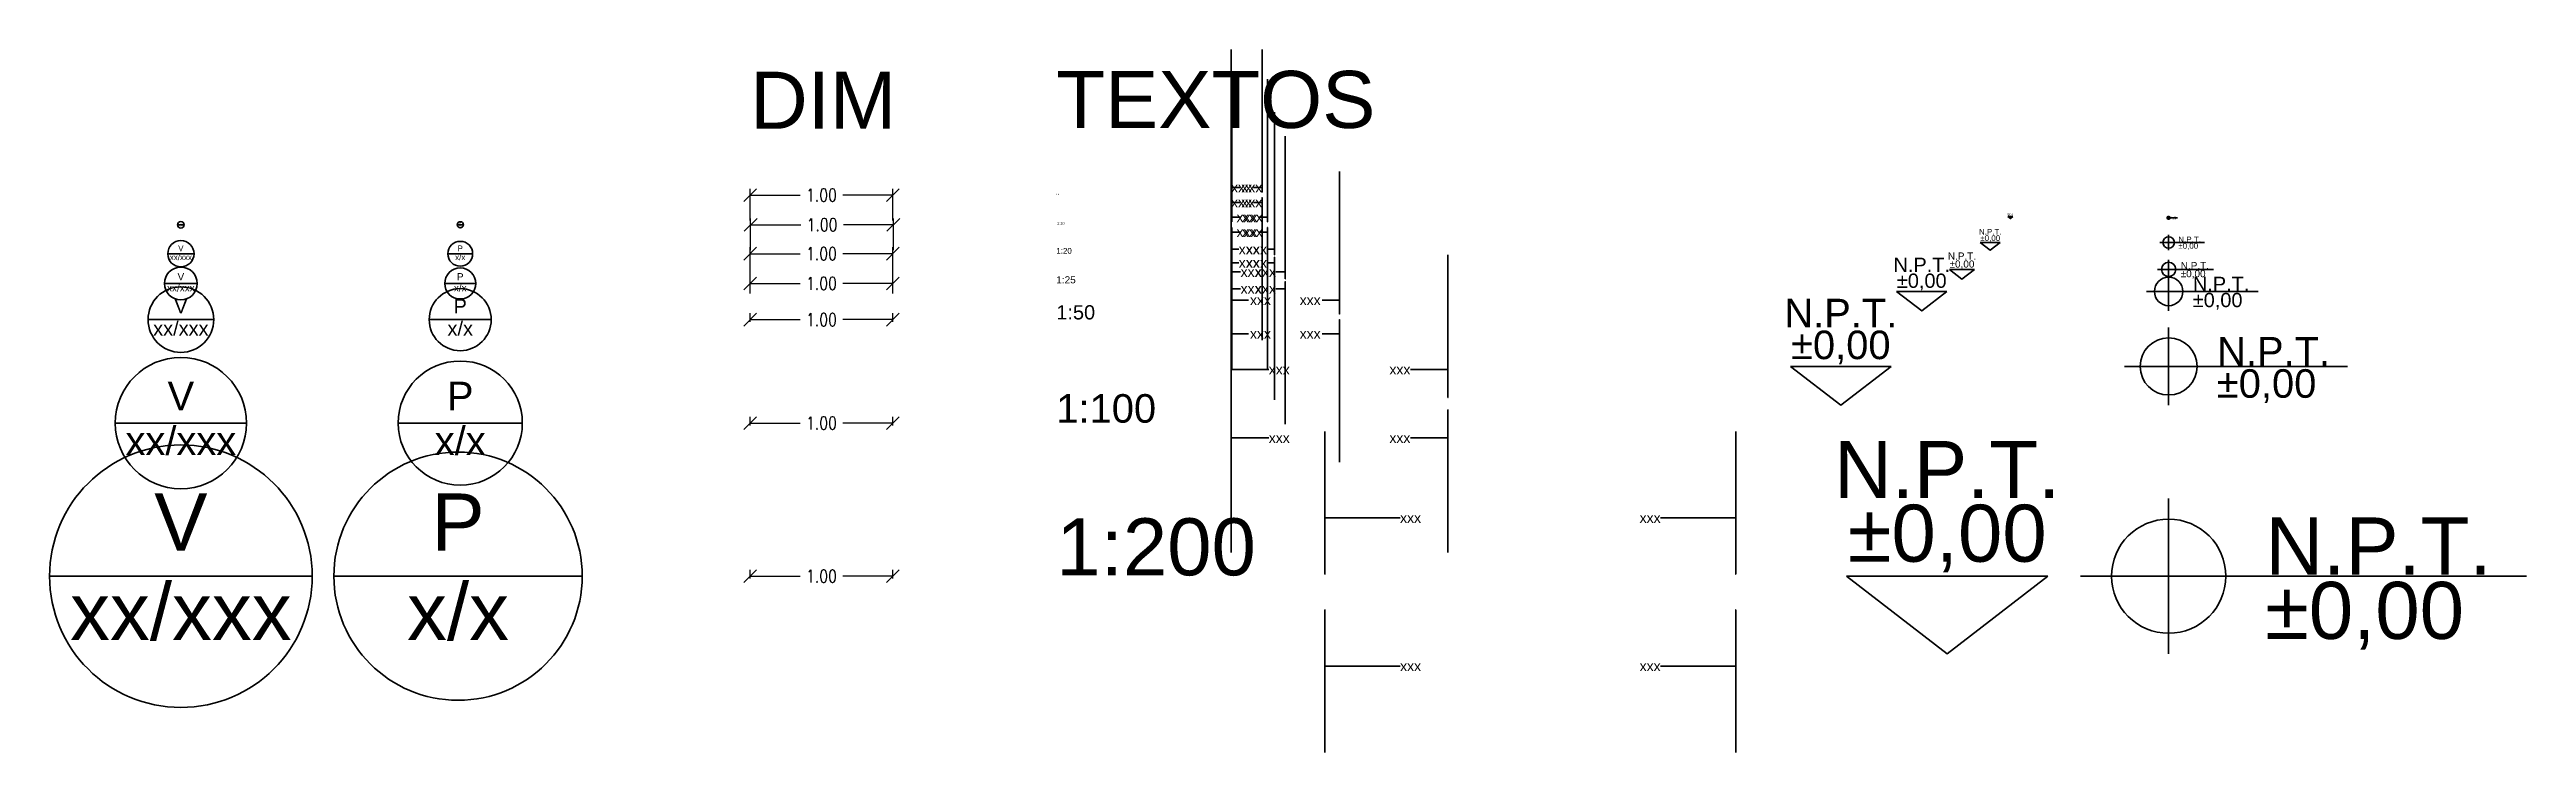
# Model space of a CAD drawing. Header units: metres. Extents: x 45 to 666, y -23 to 325.
# Drawn here: x 557.68 to 575.04, y 60.55 to 65.47 of the extents above; entities that cross this region are included whole.
import ezdxf
from ezdxf.enums import TextEntityAlignment as Align

# ---------------------------------------------------------------- set-up
doc = ezdxf.new("R2010")
doc.units = ezdxf.units.M
doc.header["$LTSCALE"] = 5
doc.header["$MEASUREMENT"] = 0
doc.layers.get('0').update_dxf_attribs({"color": 30})
doc.layers.get('DEFPOINTS').update_dxf_attribs({"color": 210})
for name, color, linetype, lineweight in [('A-ANNO-DIMS', 3, 'Continuous', 18), ('A-ANNO-NOTE', 7, 'Continuous', 35), ('A-ANNO-TEXT', 3, 'Continuous', 18)]:
    doc.layers.add(name, color=color, linetype=linetype, lineweight=lineweight)
doc.styles.add('E-ARIAL', font='arial.ttf')
doc.styles.add('E-ROMANS', font='romans.shx', dxfattribs={"width": 0.8})
doc.dimstyles.new('E-0050_TICK_18', dxfattribs={"dimscale": 0.001, "dimtxt": 90, "dimasz": 90, "dimexe": 45, "dimexo": 30, "dimgap": 45, "dimtad": 0, "dimzin": 0, "dimdsep": 46, "dimtxsty": 'E-ROMANS', "dimblk": 'OBLIQUE', "dimcen": 45, "dimclrd": 256, "dimclre": 256, "dimclrt": 256, "dimadec": 0, "dimazin": 0, "dimtfac": 1, "dimtmove": 1, "dimatfit": 3, "dimldrblk": 'OPEN90', "dimfxl": 1, "dimtfill": 1, "dimtolj": 1, "dimtzin": 0, "dimarcsym": 0})
doc.dimstyles.new('E-0200_TICK_12', dxfattribs={"dimscale": 0.001, "dimtxt": 240, "dimasz": 240, "dimexe": 120, "dimexo": 80, "dimgap": 120, "dimtad": 0, "dimzin": 0, "dimdsep": 46, "dimtxsty": 'E-ROMANS', "dimblk": 'OBLIQUE', "dimcen": 120, "dimclrd": 256, "dimclre": 256, "dimclrt": 256, "dimadec": 0, "dimazin": 0, "dimtfac": 1, "dimtmove": 1, "dimatfit": 3, "dimldrblk": 'OPEN90', "dimfxl": 1, "dimtfill": 1, "dimtolj": 1, "dimtzin": 0, "dimlwd": -1, "dimarcsym": 0})

msp = doc.modelspace()

# ---------------------------------------------------------------- texts
at = {"layer": 'A-ANNO-NOTE', "char_height": 0.07, "style": 'E-ARIAL'}
for insert, attachment_point in [((566.1067, 64.5055), 6), ((566.1067, 64.4012), 6), ((566.0324, 64.5054), 4), ((566.0324, 64.4012), 4), ((566.1455, 64.2971), 6), ((566.1455, 64.1928), 6), ((566.0362, 64.2971), 4), ((566.0362, 64.1928), 4), ((566.0141, 64.0722), 4), ((566.2121, 64.0722), 6), ((566.0141, 63.9779), 4), ((566.0273, 63.9139), 4), ((566.2121, 63.9779), 6), ((566.2747, 63.9139), 6), ((566.0273, 63.7961), 4), ((566.093, 63.7163), 4), ((566.2747, 63.7961), 6), ((566.5879, 63.7163), 6), ((566.093, 63.4806), 4), ((566.5878, 63.4806), 6), ((566.2246, 63.2296), 4), ((567.2165, 63.2296), 6), ((566.2246, 62.75), 4), ((567.2164, 62.75), 6), ((567.1445, 62.1896), 4), ((568.9693, 62.1896), 6), ((567.1447, 61.1507), 4), ((568.9693, 61.1507), 6)]:
    msp.add_mtext('xxx', dxfattribs=dict(at, insert=insert, attachment_point=attachment_point))
at = {"layer": 'A-ANNO-TEXT', "attachment_point": 7, "style": 'E-ARIAL'}
for s, insert, char_height in [('DIM', (562.5914, 64.917), 0.4), ('TEXTOS', (564.7362, 64.917), 0.4), ('1:5', (564.7362, 64.4522), 0.01), ('1:10', (564.7399, 64.2439), 0.02), ('1:20', (564.7362, 64.041), 0.04), ('1:25', (564.7362, 63.8326), 0.05), ('1:50', (564.7362, 63.5791), 0.1), ('1:100', (564.7362, 62.8541), 0.2), ('1:200', (564.7362, 61.7809), 0.4)]:
    msp.add_mtext(s, dxfattribs=dict(at, insert=insert, char_height=char_height))

# ---------------------------------------------------------------- blocks, each defined once
blk = doc.blocks.new('TAG-DOOR')
blk.add_lwpolyline([(-0.435, 0), (0.435, 0)])
blk.add_circle((0, 0), 0.435)
at = {"style": 'E-ARIAL'}
blk.add_attdef('P', text='', height=0.2, dxfattribs=at).set_placement((0, 0.0298), align=Align.BOTTOM_CENTER)
blk.add_attdef('80/75', text='', height=0.2, dxfattribs=at).set_placement((0, -0.0239), align=Align.TOP_CENTER)
blk = doc.blocks.new('TAG-WINDOW')
blk.add_lwpolyline([(-0.92, 0), (0.92, 0)])
blk.add_circle((0, 0), 0.92)
at = {"style": 'E-ARIAL'}
blk.add_attdef('V', text='', height=0.4, dxfattribs=at).set_placement((0, 0.06), align=Align.BOTTOM_CENTER)
blk.add_attdef('40/120', text='', height=0.4, dxfattribs=at).set_placement((0, -0.048), align=Align.TOP_CENTER)
blk = doc.blocks.new('_Oblique')
at = {"color": 0, "linetype": 'ByBlock', "lineweight": -2}
blk.add_line((-0.5, -0.5), (0.5, 0.5), dxfattribs=at)
blk = doc.blocks.new('*D199')
at = {"layer": 'A-ANNO-DIMS', "lineweight": -2, "transparency": 16777216}
for p, q in [((562.591, 62.838), (562.591, 62.899)), ((562.591, 62.854), (562.942, 62.854)), ((563.591, 62.854), (563.241, 62.854)), ((563.591, 62.838), (563.591, 62.899))]:
    blk.add_line(p, q, dxfattribs=at)
at = {"layer": 'DEFPOINTS', "color": 0, "transparency": 16777216}
for p in [(563.591, 62.854), (562.591, 62.808), (563.591, 62.808)]:
    blk.add_point(p, dxfattribs=at)
at = {"layer": 'A-ANNO-DIMS', "lineweight": -2, "transparency": 16777216, "xscale": 0.09, "yscale": 0.09, "zscale": 0.09, "rotation": 180}
blk.add_blockref('_Oblique', (562.591, 62.854), dxfattribs=at)
at = {"layer": 'A-ANNO-DIMS', "lineweight": -2, "transparency": 16777216, "xscale": 0.09, "yscale": 0.09, "zscale": 0.09}
blk.add_blockref('_Oblique', (563.591, 62.854), dxfattribs=at)
at = {"layer": 'A-ANNO-DIMS', "transparency": 16777216, "insert": (563.091, 62.854), "char_height": 0.09, "attachment_point": 5, "style": 'E-ROMANS', "bg_fill": 3, "box_fill_scale": 1.25, "bg_fill_color": 256, "bg_fill_true_color": 13158600, "bg_fill_transparency": 0}
blk.add_mtext('\\A1;1.00', dxfattribs=at)
blk = doc.blocks.new('_Open90')
at = {"color": 0, "linetype": 'ByBlock', "lineweight": -2}
for p, q in [((0, 0), (-1, 0)), ((-0.5, 0.5), (0, 0)), ((0, 0), (-0.5, -0.5))]:
    blk.add_line(p, q, dxfattribs=at)
blk = doc.blocks.new('*D200')
at = {"layer": 'A-ANNO-DIMS', "lineweight": -2, "transparency": 16777216}
for p, q in [((562.591, 63.563), (562.591, 63.624)), ((562.591, 63.579), (562.942, 63.579)), ((563.591, 63.579), (563.241, 63.579)), ((563.591, 63.563), (563.591, 63.624))]:
    blk.add_line(p, q, dxfattribs=at)
at = {"layer": 'DEFPOINTS', "color": 0, "transparency": 16777216}
for p in [(562.591, 63.533), (563.591, 63.579), (563.591, 63.533)]:
    blk.add_point(p, dxfattribs=at)
at = {"layer": 'A-ANNO-DIMS', "lineweight": -2, "transparency": 16777216, "xscale": 0.09, "yscale": 0.09, "zscale": 0.09, "rotation": 180}
blk.add_blockref('_Oblique', (562.591, 63.579), dxfattribs=at)
at = {"layer": 'A-ANNO-DIMS', "lineweight": -2, "transparency": 16777216, "xscale": 0.09, "yscale": 0.09, "zscale": 0.09}
blk.add_blockref('_Oblique', (563.591, 63.579), dxfattribs=at)
at = {"layer": 'A-ANNO-DIMS', "transparency": 16777216, "insert": (563.091, 63.579), "char_height": 0.09, "attachment_point": 5, "style": 'E-ROMANS', "bg_fill": 3, "box_fill_scale": 1.25, "bg_fill_color": 256, "bg_fill_true_color": 13158600, "bg_fill_transparency": 0}
blk.add_mtext('\\A1;1.00', dxfattribs=at)
blk = doc.blocks.new('*D201')
at = {"layer": 'A-ANNO-DIMS', "lineweight": -2, "transparency": 16777216}
for p, q in [((562.591, 61.764), (562.591, 61.826)), ((562.591, 61.781), (562.942, 61.781)), ((563.591, 61.781), (563.241, 61.781)), ((563.591, 61.764), (563.591, 61.826))]:
    blk.add_line(p, q, dxfattribs=at)
at = {"layer": 'DEFPOINTS', "color": 0, "transparency": 16777216}
for p in [(563.591, 61.781), (562.591, 61.734), (563.591, 61.734)]:
    blk.add_point(p, dxfattribs=at)
at = {"layer": 'A-ANNO-DIMS', "lineweight": -2, "transparency": 16777216, "xscale": 0.09, "yscale": 0.09, "zscale": 0.09, "rotation": 180}
blk.add_blockref('_Oblique', (562.591, 61.781), dxfattribs=at)
at = {"layer": 'A-ANNO-DIMS', "lineweight": -2, "transparency": 16777216, "xscale": 0.09, "yscale": 0.09, "zscale": 0.09}
blk.add_blockref('_Oblique', (563.591, 61.781), dxfattribs=at)
at = {"layer": 'A-ANNO-DIMS', "transparency": 16777216, "insert": (563.091, 61.781), "char_height": 0.09, "attachment_point": 5, "style": 'E-ROMANS', "bg_fill": 3, "box_fill_scale": 1.25, "bg_fill_color": 256, "bg_fill_true_color": 13158600, "bg_fill_transparency": 0}
blk.add_mtext('\\A1;1.00', dxfattribs=at)
blk = doc.blocks.new('*D202')
at = {"layer": 'A-ANNO-DIMS', "lineweight": -2, "transparency": 16777216}
for p, q in [((562.591, 63.863), (562.591, 64.086)), ((562.591, 64.041), (562.942, 64.041)), ((563.591, 64.041), (563.241, 64.041)), ((563.591, 63.863), (563.591, 64.086))]:
    blk.add_line(p, q, dxfattribs=at)
at = {"layer": 'DEFPOINTS', "color": 0, "transparency": 16777216}
for p in [(563.591, 64.041), (562.591, 63.833), (563.591, 63.833)]:
    blk.add_point(p, dxfattribs=at)
at = {"layer": 'A-ANNO-DIMS', "lineweight": -2, "transparency": 16777216, "xscale": 0.09, "yscale": 0.09, "zscale": 0.09, "rotation": 180}
blk.add_blockref('_Oblique', (562.591, 64.041), dxfattribs=at)
at = {"layer": 'A-ANNO-DIMS', "lineweight": -2, "transparency": 16777216, "xscale": 0.09, "yscale": 0.09, "zscale": 0.09}
blk.add_blockref('_Oblique', (563.591, 64.041), dxfattribs=at)
at = {"layer": 'A-ANNO-DIMS', "transparency": 16777216, "insert": (563.091, 64.041), "char_height": 0.09, "attachment_point": 5, "style": 'E-ROMANS', "bg_fill": 3, "box_fill_scale": 1.25, "bg_fill_color": 256, "bg_fill_true_color": 13158600, "bg_fill_transparency": 0}
blk.add_mtext('\\A1;1.00', dxfattribs=at)
blk = doc.blocks.new('*D203')
at = {"layer": 'A-ANNO-DIMS', "lineweight": -2, "transparency": 16777216}
for p, q in [((562.591, 63.763), (562.591, 63.878)), ((563.591, 63.763), (563.591, 63.878)), ((562.591, 63.833), (562.942, 63.833)), ((563.591, 63.833), (563.241, 63.833))]:
    blk.add_line(p, q, dxfattribs=at)
at = {"layer": 'DEFPOINTS', "color": 0, "transparency": 16777216}
for p in [(562.591, 63.733), (563.591, 63.833), (563.591, 63.733)]:
    blk.add_point(p, dxfattribs=at)
at = {"layer": 'A-ANNO-DIMS', "lineweight": -2, "transparency": 16777216, "xscale": 0.09, "yscale": 0.09, "zscale": 0.09, "rotation": 180}
blk.add_blockref('_Oblique', (562.591, 63.833), dxfattribs=at)
at = {"layer": 'A-ANNO-DIMS', "lineweight": -2, "transparency": 16777216, "xscale": 0.09, "yscale": 0.09, "zscale": 0.09}
blk.add_blockref('_Oblique', (563.591, 63.833), dxfattribs=at)
at = {"layer": 'A-ANNO-DIMS', "transparency": 16777216, "insert": (563.091, 63.833), "char_height": 0.09, "attachment_point": 5, "style": 'E-ROMANS', "bg_fill": 3, "box_fill_scale": 1.25, "bg_fill_color": 256, "bg_fill_true_color": 13158600, "bg_fill_transparency": 0}
blk.add_mtext('\\A1;1.00', dxfattribs=at)
blk = doc.blocks.new('*D204')
at = {"layer": 'A-ANNO-DIMS', "lineweight": -2, "transparency": 16777216}
for p, q in [((562.591, 64.274), (562.591, 64.497)), ((562.591, 64.452), (562.942, 64.452)), ((563.591, 64.452), (563.241, 64.452)), ((563.591, 64.274), (563.591, 64.497))]:
    blk.add_line(p, q, dxfattribs=at)
at = {"layer": 'DEFPOINTS', "color": 0, "transparency": 16777216}
for p in [(563.591, 64.452), (562.591, 64.244), (563.591, 64.244)]:
    blk.add_point(p, dxfattribs=at)
at = {"layer": 'A-ANNO-DIMS', "lineweight": -2, "transparency": 16777216, "xscale": 0.09, "yscale": 0.09, "zscale": 0.09, "rotation": 180}
blk.add_blockref('_Oblique', (562.591, 64.452), dxfattribs=at)
at = {"layer": 'A-ANNO-DIMS', "lineweight": -2, "transparency": 16777216, "xscale": 0.09, "yscale": 0.09, "zscale": 0.09}
blk.add_blockref('_Oblique', (563.591, 64.452), dxfattribs=at)
at = {"layer": 'A-ANNO-DIMS', "transparency": 16777216, "insert": (563.091, 64.452), "char_height": 0.09, "attachment_point": 5, "style": 'E-ROMANS', "bg_fill": 3, "box_fill_scale": 1.25, "bg_fill_color": 256, "bg_fill_true_color": 13158600, "bg_fill_transparency": 0}
blk.add_mtext('\\A1;1.00', dxfattribs=at)
blk = doc.blocks.new('*D205')
at = {"layer": 'A-ANNO-DIMS', "lineweight": -2, "transparency": 16777216}
for p, q in [((562.595, 64.065), (562.595, 64.289)), ((562.595, 64.244), (562.946, 64.244)), ((563.595, 64.244), (563.245, 64.244)), ((563.595, 64.065), (563.595, 64.289))]:
    blk.add_line(p, q, dxfattribs=at)
at = {"layer": 'DEFPOINTS', "color": 0, "transparency": 16777216}
for p in [(563.595, 64.244), (562.595, 64.035), (563.595, 64.035)]:
    blk.add_point(p, dxfattribs=at)
at = {"layer": 'A-ANNO-DIMS', "lineweight": -2, "transparency": 16777216, "xscale": 0.09, "yscale": 0.09, "zscale": 0.09, "rotation": 180}
blk.add_blockref('_Oblique', (562.595, 64.244), dxfattribs=at)
at = {"layer": 'A-ANNO-DIMS', "lineweight": -2, "transparency": 16777216, "xscale": 0.09, "yscale": 0.09, "zscale": 0.09}
blk.add_blockref('_Oblique', (563.595, 64.244), dxfattribs=at)
at = {"layer": 'A-ANNO-DIMS', "transparency": 16777216, "insert": (563.095, 64.244), "char_height": 0.09, "attachment_point": 5, "style": 'E-ROMANS', "bg_fill": 3, "box_fill_scale": 1.25, "bg_fill_color": 256, "bg_fill_true_color": 13158600, "bg_fill_transparency": 0}
blk.add_mtext('\\A1;1.00', dxfattribs=at)
blk = doc.blocks.new('TAG-LEVEL-PL')
for p, q in [((0, -0.1359), (0, 0.1359)), ((-0.1545, 0), (0.6266, 0))]:
    blk.add_line(p, q)
blk.add_circle((0, 0), 0.1)
at = {"style": 'E-ARIAL'}
blk.add_attdef('REF', text='', height=0.1, dxfattribs=at).set_placement((0.1697, -0.0271), align=Align.BOTTOM_LEFT)
blk.add_attdef('NIVEL', text='', height=0.1, dxfattribs=at).set_placement((0.1688, -0.01), align=Align.TOP_LEFT)
blk = doc.blocks.new('TAG-LEVEL-CO')
for points in [[(0.3521, 0.2717), (-0.3521, 0.2717)], [(0.3521, 0.2717), (0, 0), (-0.3521, 0.2717)]]:
    blk.add_lwpolyline(points)
at = {"style": 'E-ARIAL'}
for tag, p in [('N.P.T.', (0, 0.4856)), ('%%P0,00', (0, 0.2624))]:
    blk.add_attdef(tag, text='', height=0.2, dxfattribs=at).set_placement(p, align=Align.BOTTOM_CENTER)

# ---------------------------------------------------------------- dimensions: what is measured, and where the dimension line sits
at = {"layer": 'A-ANNO-DIMS'}
for base, p1, p2, picture, middle in [((563.5914, 64.4522), (562.5914, 64.2439), (563.5914, 64.2439), '*D204', (563.0914, 64.4522)), ((563.5914, 64.041), (562.5914, 63.8326), (563.5914, 63.8326), '*D202', (563.0914, 64.041)), ((563.5914, 63.5791), (562.5914, 63.5326), (563.5914, 63.5326), '*D200', (563.0914, 63.5791)), ((563.5914, 62.8541), (562.5914, 62.8076), (563.5914, 62.8076), '*D199', (563.0914, 62.8541)), ((563.5914, 61.7809), (562.5914, 61.7344), (563.5914, 61.7344), '*D201', (563.0914, 61.7809))]:
    dim = msp.add_linear_dim(base=base, p1=p1, p2=p2, dimstyle='E-0050_TICK_18', dxfattribs=at)
    dim.commit()
    dim.dimension.update_dxf_attribs({"geometry": picture, "text_midpoint": middle})

# ---------------------------------------------------------------- block references
at = {"layer": 'A-ANNO-NOTE'}
for name, p, xscale, yscale, zscale, values in [('TAG-WINDOW', (558.6034, 64.2439), 0.02499999999997726, 0.02499999999997726, 0.02499999999997726, {'V': 'V', '40/120': 'xx/xxx'}), ('TAG-DOOR', (560.5604, 64.2439), 0.05000000000001137, 0.05000000000001137, 0.05000000000001137, {'P': 'P', '80/75': 'x/x'}), ('TAG-LEVEL-CO', (571.2787, 64.0657), 0.1999999999999886, 0.1999999999999886, 0.1999999999999886, {'%%P0,00': '%%P0,00', 'N.P.T.': 'N.P.T.'}), ('TAG-LEVEL-CO', (571.4204, 64.2878), 0.05000000000001137, 0.05000000000001137, 0.05000000000001137, {'%%P0,00': '%%P0,00', 'N.P.T.': 'N.P.T.'}), ('TAG-LEVEL-PL', (572.5285, 64.2932), 0.1000000000000227, 0.1000000000000227, 0.1000000000000227, {'NIVEL': '%%P0,00', 'REF': 'N.P.T.'}), ('TAG-WINDOW', (558.6034, 64.041), 0.1000000000000227, 0.1000000000000227, 0.1000000000000227, {'V': 'V', '40/120': 'xx/xxx'}), ('TAG-DOOR', (560.5604, 64.041), 0.1999999999999886, 0.1999999999999886, 0.1999999999999886, {'P': 'P', '80/75': 'x/x'}), ('TAG-LEVEL-CO', (571.0807, 63.8635), 0.25, 0.25, 0.25, {'%%P0,00': '%%P0,00', 'N.P.T.': 'N.P.T.'}), ('TAG-LEVEL-PL', (572.5285, 64.12), 0.3999999999999773, 0.3999999999999773, 0.3999999999999773, {'NIVEL': '%%P0,00', 'REF': 'N.P.T.'}), ('TAG-WINDOW', (558.6034, 63.8326), 0.125, 0.125, 0.125, {'V': 'V', '40/120': 'xx/xxx'}), ('TAG-DOOR', (560.5604, 63.8326), 0.25, 0.25, 0.25, {'P': 'P', '80/75': 'x/x'}), ('TAG-LEVEL-CO', (570.7988, 63.6408), 0.5, 0.5, 0.5, {'%%P0,00': '%%P0,00', 'N.P.T.': 'N.P.T.'}), ('TAG-LEVEL-PL', (572.5285, 63.9314), 0.5, 0.5, 0.5, {'NIVEL': '%%P0,00', 'REF': 'N.P.T.'}), ('TAG-WINDOW', (558.6034, 63.5791), 0.25, 0.25, 0.25, {'V': 'V', '40/120': 'xx/xxx'}), ('TAG-DOOR', (560.5604, 63.5791), 0.5, 0.5, 0.5, {'P': 'P', '80/75': 'x/x'}), ('TAG-LEVEL-PL', (572.5285, 63.2515), 2, 2, 2, {'NIVEL': '%%P0,00', 'REF': 'N.P.T.'}), ('TAG-WINDOW', (558.6034, 62.8541), 0.5, 0.5, 0.5, {'V': 'V', '40/120': 'xx/xxx'}), ('TAG-DOOR', (560.5451, 61.7809), 2, 2, 2, {'P': 'P', '80/75': 'x/x'}), ('TAG-LEVEL-CO', (570.977, 61.2374), 2, 2, 2, {'%%P0,00': '%%P0,00', 'N.P.T.': 'N.P.T.'}), ('TAG-LEVEL-PL', (572.5285, 61.7809), 4, 4, 4, {'NIVEL': '%%P0,00', 'REF': 'N.P.T.'})]:
    msp.add_blockref(name, p, dxfattribs=dict(at, xscale=xscale, yscale=yscale, zscale=zscale)).add_auto_attribs(values)
for name, p, values in [('TAG-LEVEL-PL', (572.5285, 63.7767), {'NIVEL': '%%P0,00', 'REF': 'N.P.T.'}), ('TAG-LEVEL-CO', (570.2319, 62.9798), {'%%P0,00': '%%P0,00', 'N.P.T.': 'N.P.T.'}), ('TAG-DOOR', (560.5604, 62.8541), {'P': 'P', '80/75': 'x/x'}), ('TAG-WINDOW', (558.6034, 61.7809), {'V': 'V', '40/120': 'xx/xxx'})]:
    msp.add_blockref(name, p, dxfattribs=at).add_auto_attribs(values)

msp.set_redraw_order([(e.dxf.handle, doc.entitydb.next_handle()) for e in msp.query("TEXT MTEXT ATTDEF DIMENSION ARC_DIMENSION")])  # texts and dimensions are drawn at this point

# ---------------------------------------------------------------- leaders
at = {"layer": 'A-ANNO-NOTE', "annotation_type": 0, "has_hookline": 1, "text_width": 0.1453}
for points, override, hookline_direction in [([(565.9615, 64.4726), (565.9615, 64.5055), (566.0221, 64.5055)], {"dimasz": 0.02, "dimgap": 0.8, "dimtad": 0, "dimldrblk": 'Open90'}, 0), ([(566.1776, 64.4726), (566.1776, 64.5055), (566.117, 64.5055)], {"dimasz": 0.02, "dimgap": 0.8, "dimtad": 0, "dimldrblk": 'Open90'}, 1), ([(565.9653, 64.2642), (565.9653, 64.2971), (566.0259, 64.2971)], {"dimasz": 0.05, "dimgap": 0.8, "dimtad": 0, "dimldrblk": 'Open90'}, 0), ([(566.2164, 64.2642), (566.2164, 64.2971), (566.1559, 64.2971)], {"dimasz": 0.05, "dimgap": 0.8, "dimtad": 0, "dimldrblk": 'Open90'}, 1), ([(566.2647, 64.0328), (566.2647, 64.0722), (566.2121, 64.0722)], {"dimasz": 0.08, "dimtad": 0, "dimldrblk": 'Open90'}, 1), ([(565.9615, 64.0328), (565.9615, 64.0722), (566.0141, 64.0722)], {"dimasz": 0.08, "dimgap": 0.8, "dimtad": 0, "dimldrblk": 'Open90'}, 0), ([(565.9615, 63.8646), (565.9615, 63.9139), (566.0273, 63.9139)], {"dimasz": 0.1, "dimgap": 0.8, "dimtad": 0, "dimldrblk": 'Open90'}, 0), ([(566.3404, 63.8646), (566.3404, 63.9139), (566.2747, 63.9139)], {"dimasz": 0.1, "dimtad": 0, "dimldrblk": 'Open90'}, 1), ([(565.9615, 63.6177), (565.9615, 63.7163), (566.0826, 63.7163)], {"dimasz": 0.2, "dimgap": 0.8, "dimtad": 0, "dimldrblk": 'Open90'}, 0), ([(566.7193, 63.6177), (566.7193, 63.7163), (566.5982, 63.7163)], {"dimasz": 0.2, "dimtad": 0, "dimldrblk": 'Open90'}, 1), ([(565.9615, 64.4341), (565.9615, 64.4012), (566.0221, 64.4012)], {"dimasz": 0.02, "dimgap": 0.8, "dimtad": 0, "dimldrblk": 'Open90'}, 0), ([(566.1776, 64.4341), (566.1776, 64.4012), (566.117, 64.4012)], {"dimasz": 0.02, "dimgap": 0.8, "dimtad": 0, "dimldrblk": 'Open90'}, 1), ([(565.9653, 64.2257), (565.9653, 64.1929), (566.0259, 64.1928)], {"dimasz": 0.05, "dimgap": 0.8, "dimtad": 0, "dimldrblk": 'Open90'}, 0), ([(566.2164, 64.2257), (566.2164, 64.1929), (566.1559, 64.1928)], {"dimasz": 0.05, "dimgap": 0.8, "dimtad": 0, "dimldrblk": 'Open90'}, 1), ([(565.9615, 63.0324), (565.9615, 63.2296), (566.2246, 63.2297)], {"dimasz": 0.4, "dimgap": 0.8, "dimtad": 0, "dimldrblk": 'Open90'}, 0), ([(567.4795, 63.0324), (567.4795, 63.2296), (567.2165, 63.2297)], {"dimasz": 0.4, "dimtad": 0, "dimldrblk": 'Open90'}, 1), ([(566.2647, 64.0174), (566.2647, 63.9779), (566.2121, 63.9779)], {"dimasz": 0.08, "dimtad": 0, "dimldrblk": 'Open90'}, 1), ([(565.9615, 64.0174), (565.9615, 63.9779), (566.0141, 63.9779)], {"dimasz": 0.08, "dimtad": 0, "dimldrblk": 'Open90'}, 0), ([(565.9615, 63.8454), (565.9615, 63.7961), (566.0273, 63.7961)], {"dimasz": 0.1, "dimtad": 0, "dimldrblk": 'Open90'}, 0), ([(566.3404, 63.8454), (566.3404, 63.7961), (566.2747, 63.7961)], {"dimasz": 0.1, "dimtad": 0, "dimldrblk": 'Open90'}, 1), ([(565.9615, 63.5792), (565.9615, 63.4806), (566.0826, 63.4806)], {"dimasz": 0.2, "dimtad": 0, "dimldrblk": 'Open90'}, 0), ([(566.7193, 63.5792), (566.7193, 63.4806), (566.5982, 63.4806)], {"dimasz": 0.2, "dimtad": 0, "dimldrblk": 'Open90'}, 1), ([(565.9615, 62.9472), (565.9615, 62.75), (566.2246, 62.75)], {"dimasz": 0.4, "dimtad": 0, "dimldrblk": 'Open90'}, 0), ([(567.4795, 62.9472), (567.4795, 62.75), (567.2164, 62.75)], {"dimasz": 0.4, "dimtad": 0, "dimldrblk": 'Open90'}, 1), ([(566.6183, 61.7952), (566.6183, 62.1896), (567.1445, 62.1896)], {"dimasz": 0.8, "dimtad": 0, "dimldrblk": 'Open90'}, 0), ([(569.4956, 61.7952), (569.4956, 62.1896), (568.9693, 62.1896)], {"dimasz": 0.8, "dimtad": 0, "dimldrblk": 'Open90'}, 1), ([(566.6183, 61.5451), (566.6183, 61.1507), (567.1447, 61.1507)], {"dimasz": 0.8, "dimgap": 0.8, "dimtad": 0, "dimldrblk": 'Open90'}, 0), ([(569.4956, 61.5451), (569.4956, 61.1507), (568.9693, 61.1507)], {"dimasz": 0.8, "dimtad": 0, "dimldrblk": 'Open90'}, 1)]:
    msp.add_leader(points, dimstyle='E-0200_TICK_12', override=override, dxfattribs=dict(at, hookline_direction=hookline_direction))

# ---------------------------------------------------------------- next in the draw order: dimensions: what is measured, and where the dimension line sits
at = {"layer": 'A-ANNO-DIMS'}
for base, p1, p2, picture, middle in [((563.5951, 64.2439), (562.5951, 64.0355), (563.5951, 64.0355), '*D205', (563.0951, 64.2439)), ((563.5914, 63.8326), (562.5914, 63.7326), (563.5914, 63.7326), '*D203', (563.0914, 63.8326))]:
    dim = msp.add_linear_dim(base=base, p1=p1, p2=p2, dimstyle='E-0050_TICK_18', dxfattribs=at)
    dim.commit()
    dim.dimension.update_dxf_attribs({"geometry": picture, "text_midpoint": middle})

doc.saveas('drawing.dxf')
